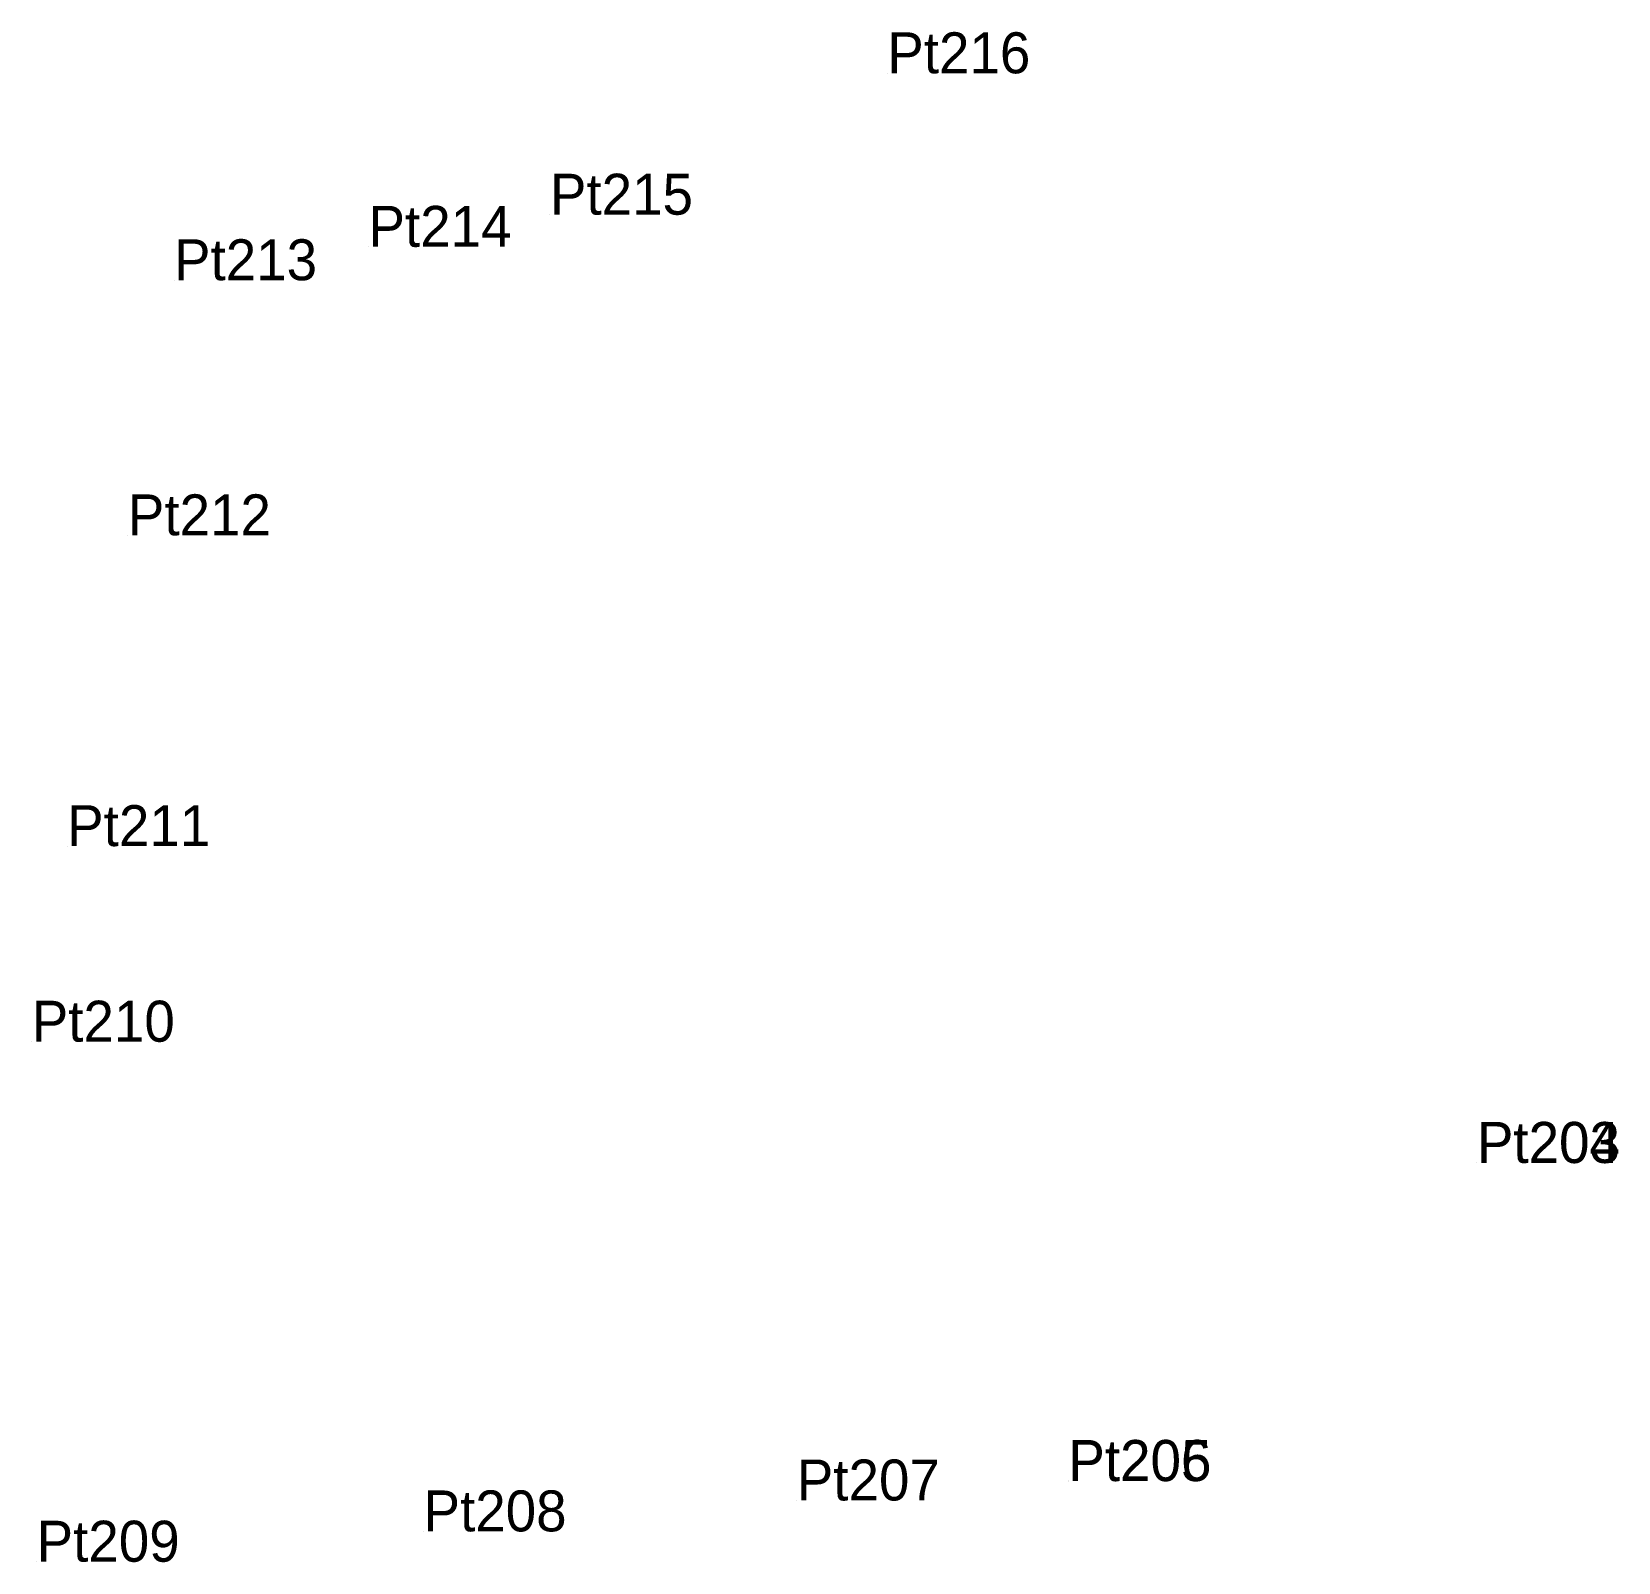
# Model space of a CAD drawing. Extents: x 0 to 667379, y 0 to 1854856.
# Drawn here: x 550373.9 to 550443.7, y 1838613.2 to 1838680.5 of the extents above; entities that cross this region are included whole.
import ezdxf

# ---------------------------------------------------------------- set-up
doc = ezdxf.new("R2010")
doc.units = 0
doc.layers.add('Level 12', color=7, linetype='Continuous')
doc.layers.add('Level 7', color=7, linetype='Continuous')

msp = doc.modelspace()

# ---------------------------------------------------------------- texts
at = {"layer": 'Level 12'}
for s, p in [('Pt216', (550411.515, 1838678.643)), ('Pt215', (550396.684, 1838672.427)), ('Pt214', (550388.708, 1838671.014)), ('Pt213', (550380.159, 1838669.545)), ('Pt212', (550378.129, 1838658.331)), ('Pt211', (550375.461, 1838644.669)), ('Pt210', (550373.904, 1838636.072)), ('Pt204', (550437.431, 1838630.744)), ('Pt203', (550437.439, 1838630.74)), ('Pt206', (550419.473, 1838616.762)), ('Pt205', (550419.477, 1838616.755)), ('Pt207', (550407.537, 1838615.903)), ('Pt208', (550391.127, 1838614.544)), ('Pt209', (550374.118, 1838613.212))]:
    msp.add_text(s, height=1.8, dxfattribs=at).set_placement(p)

# ---------------------------------------------------------------- linework, layer by layer
at = {"layer": 'Level 7'}
for p, q in [((550411.515, 1838678.643), (550411.515, 1838678.643)), ((550396.684, 1838672.427), (550396.684, 1838672.427)), ((550388.708, 1838671.014), (550388.708, 1838671.014)), ((550380.159, 1838669.545), (550380.159, 1838669.545)), ((550378.129, 1838658.331), (550378.129, 1838658.331)), ((550375.461, 1838644.669), (550375.461, 1838644.669)), ((550373.904, 1838636.072), (550373.904, 1838636.072)), ((550437.431, 1838630.744), (550437.431, 1838630.744)), ((550437.439, 1838630.74), (550437.439, 1838630.74)), ((550419.473, 1838616.762), (550419.473, 1838616.762)), ((550419.477, 1838616.755), (550419.477, 1838616.755)), ((550407.537, 1838615.903), (550407.537, 1838615.903)), ((550391.127, 1838614.544), (550391.127, 1838614.544)), ((550374.118, 1838613.212), (550374.118, 1838613.212))]:
    msp.add_line(p, q, dxfattribs=at)

msp.set_redraw_order([(e.dxf.handle, doc.entitydb.next_handle()) for e in msp.query("TEXT MTEXT ATTDEF DIMENSION ARC_DIMENSION")])  # texts and dimensions are drawn at this point

doc.saveas('drawing.dxf')
